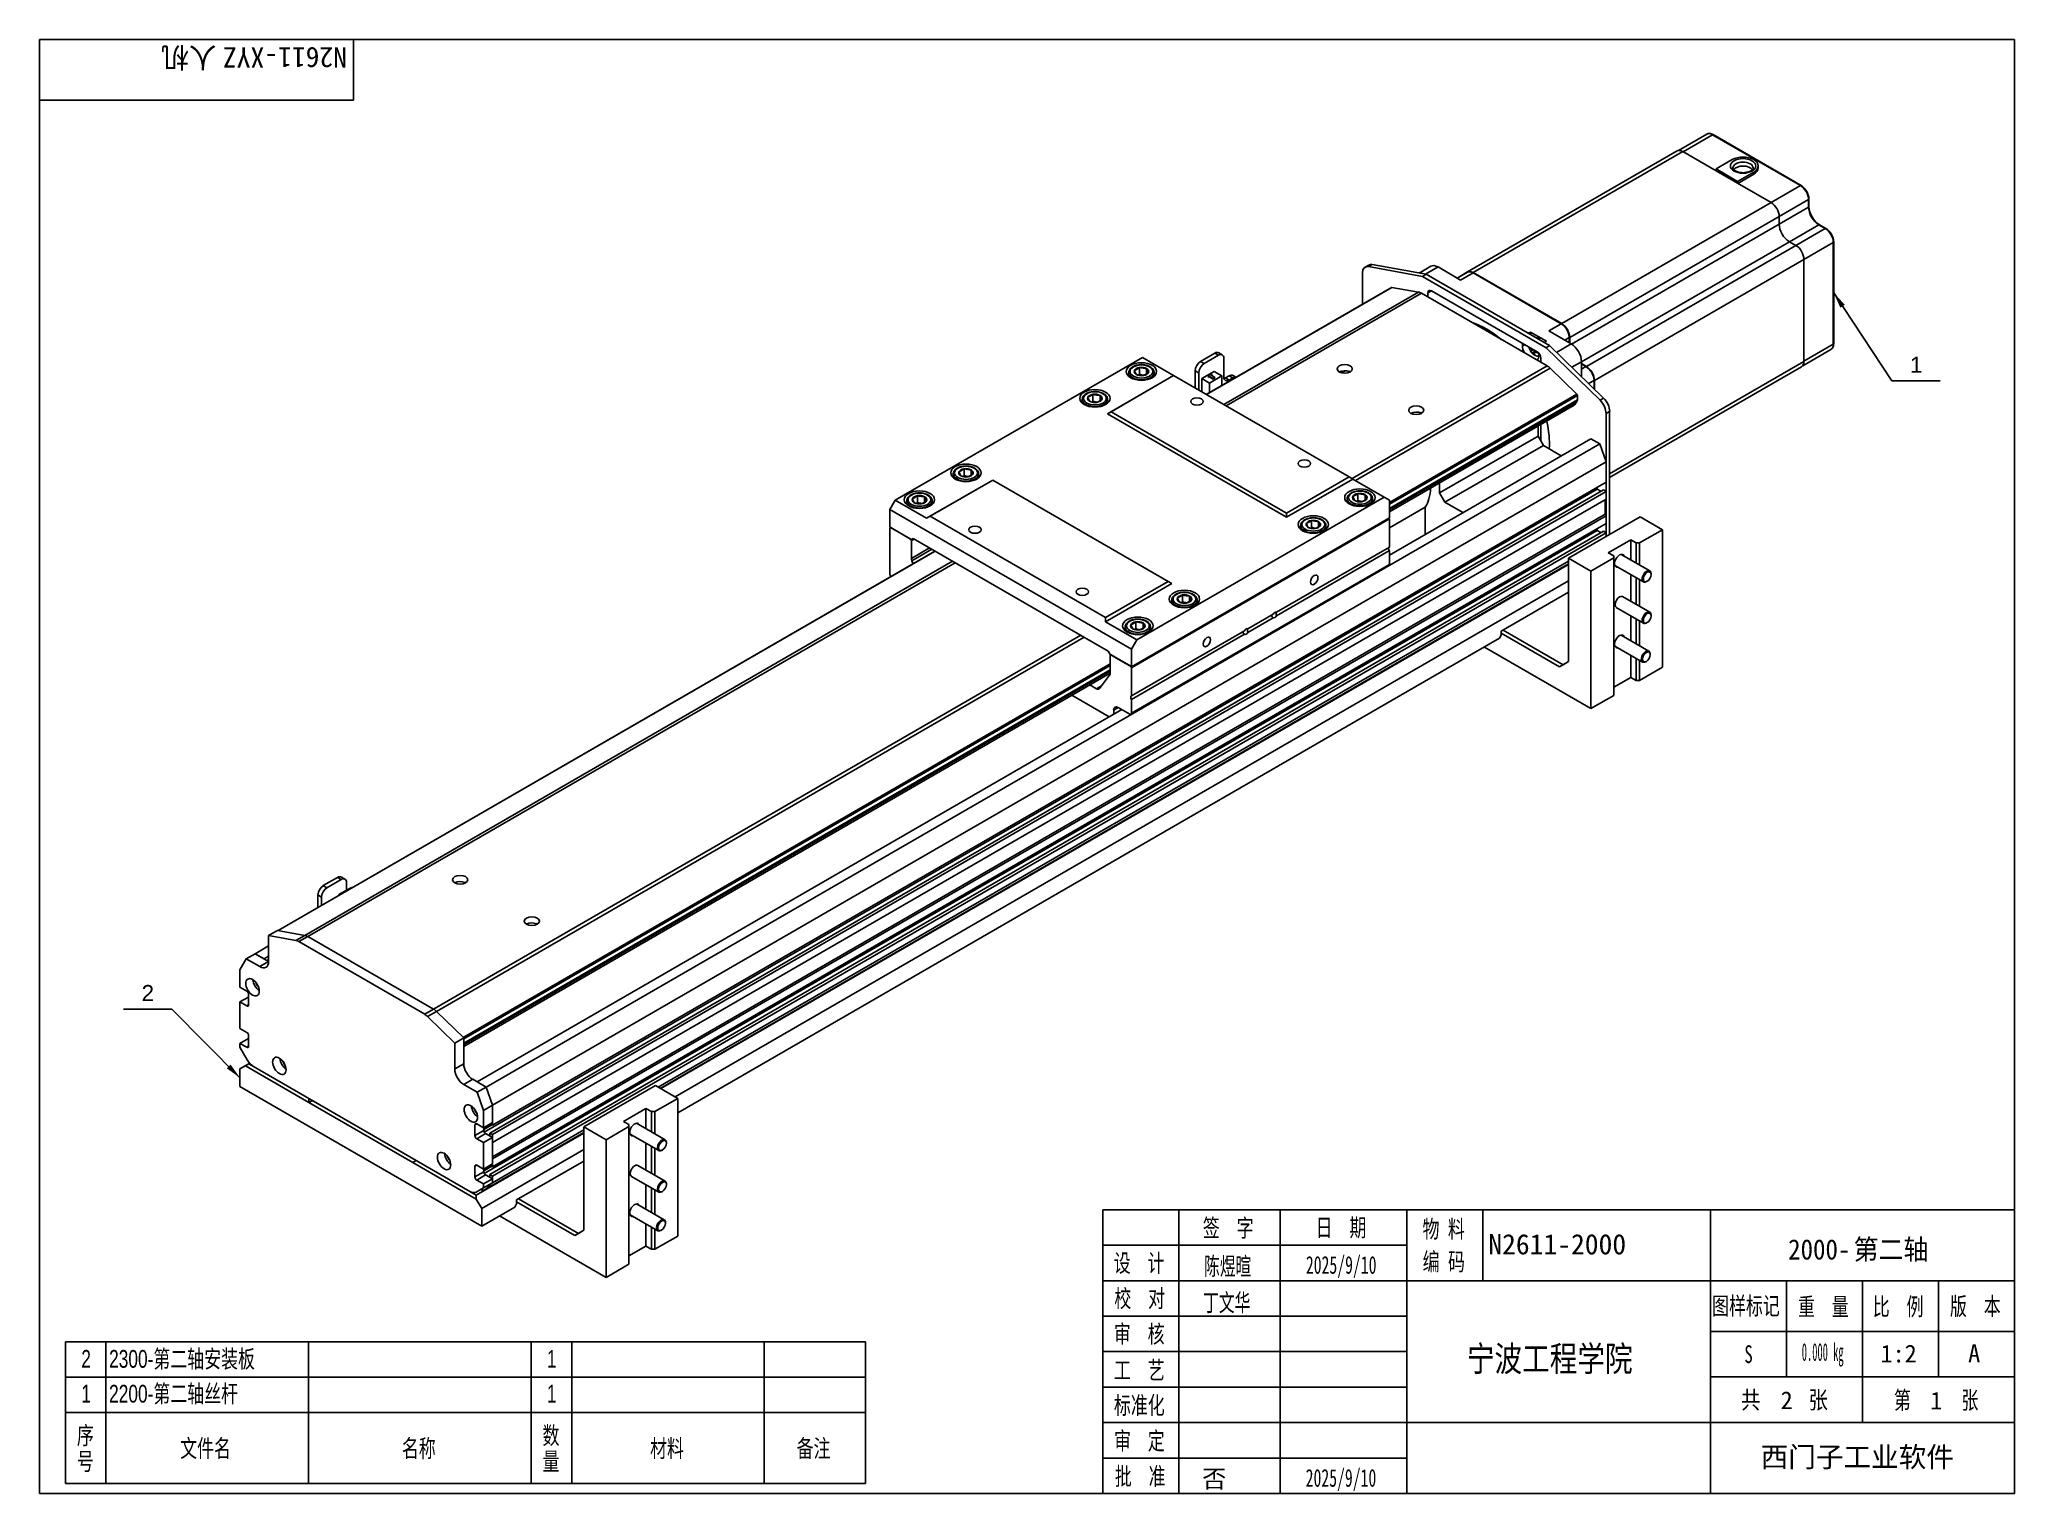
# Model space of a CAD drawing. Header units: millimetres. Extents: x 25 to 415, y 5 to 292.
import ezdxf
from ezdxf.enums import TextEntityAlignment as Align

# ---------------------------------------------------------------- set-up
doc = ezdxf.new("R2010")
doc.units = ezdxf.units.MM
for name, color, linetype in [('2212-内六角圆柱头螺钉-GB', 7, 'Continuous'), ('2213-步进电机LS86A12', 7, 'Continuous'), ('2221-丝杆安装板', 7, 'Continuous'), ('2313-内六角平圆头螺钉-GB', 7, 'Continuous'), ('2321-安装板零件', 7, 'Continuous'), ('2322-连接角', 7, 'Continuous'), ('674', 7, 'Continuous'), ('Default', 7, 'Continuous'), ('DG100_DG135光电开关安', 7, 'Continuous'), ('G135上盖250', 7, 'Continuous'), ('G135后盖', 7, 'Continuous'), ('G135固定座', 7, 'Continuous'), ('G135底座250', 7, 'Continuous'), ('G135移动座', 7, 'Continuous'), ('G135端盖', 7, 'Continuous'), ('图框', 7, 'Continuous')]:
    doc.layers.add(name, color=color, linetype=linetype)
doc.styles.add('MtXpl_', font='SimSun.ttf')
doc.styles.add('MtXpl__1', font='')
doc.styles.add('SEACAD_Arial', font='arial.ttf')
doc.styles.get('MtXpl__1').set_extended_font_data('SimSun', bold=True)

msp = doc.modelspace()

# ---------------------------------------------------------------- texts
at = {"color": 7, "linetype": 'Continuous', "style": 'SEACAD_Arial', "width": 0.7}
for s, p in [('2', (33.25, 33.32)), ('2300-第二轴安装板', (38.74, 33.32)), ('1', (125.2, 33.32)), ('1', (33.25, 26.45)), ('2200-第二轴丝杆', (38.74, 26.45)), ('1', (125.2, 26.45)), ('序', (32.39, 18.22)), ('文件名', (52.78, 15.66)), ('名称', (96.56, 15.66)), ('数', (124.34, 18.22)), ('材料', (145.56, 15.66)), ('备注', (174.51, 15.66)), ('号', (32.39, 13.1)), ('量', (124.34, 13.1))]:
    msp.add_text(s, height=3.5, dxfattribs=at).set_placement(p, align=Align.TOP_LEFT)
at = {"layer": 'Default', "color": 7, "linetype": 'Continuous', "style": 'SEACAD_Arial'}
for s, p in [('1', (394.36, 229.38)), ('2', (45.16, 105.37))]:
    msp.add_text(s, height=3.17, dxfattribs=at).set_placement(p, align=Align.TOP_LEFT)
at = {"layer": '图框', "color": 7, "style": 'MtXpl_'}
for s, p in [('人机', (59.98, 290.46)), ('N2611-XYZ', (85.72, 290.46))]:
    msp.add_text(s, height=4, rotation=180, dxfattribs=at).set_placement(p)
for s, height, width, p in [('签  字', 3.5, 0.7, (254.72, 55.67)), ('日  期', 3.5, 0.7, (276.99, 55.73)), ('物 料', 3.5, 0.7, (298.11, 55.46)), ('2000-', 4, 0.903488, (370.3, 51.18)), ('第二轴', 4, 0.903488, (383.22, 51.18)), ('设  计', 3.5, 0.7, (237.13, 48.73)), ('陈煜暄', 3.5, 0.650794, (254.96, 48.11)), ('2025/9/10', 3.5, 0.650794, (275.07, 48.37)), ('编 码', 3.5, 0.7, (298.13, 49.02)), ('校  对', 3.5, 0.7, (237.25, 41.76)), ('丁文华', 3.5, 0.650794, (254.78, 40.93)), ('图样标记', 3.5, 0.7, (355.28, 40.28)), ('重  量', 3.5, 0.7, (372.24, 40.12)), ('比  例', 3.5, 0.7, (387.01, 40.14)), ('版  本', 3.5, 0.7, (402.25, 40.21)), ('审  核', 3.5, 0.7, (237.16, 34.74)), ('工  艺', 3.5, 0.7, (237.17, 27.58)), ('宁波工程学院', 5, 0.799688, (306.86, 29.1)), ('S', 3.5, 0.7, (361.65, 30.75)), ('0.000 kg', 3.5, 0.433867, (372.99, 31.18)), ('标准化', 3.5, 0.7, (237.17, 20.66)), ('共     张', 3.5, 0.8, (361, 21.73)), ('第      张', 3.5, 0.7, (391.2, 21.68)), ('审  定', 3.5, 0.7, (237.19, 13.64)), ('批  准', 3.5, 0.7, (237.34, 6.65)), ('2025/9/10', 3.5, 0.650794, (275.03, 6.33))]:
    msp.add_text(s, height=height, dxfattribs=dict(at, width=width)).set_placement(p)
at = {"layer": '图框', "color": 7}
for s, height, style, p in [('N2611-2000', 4, 'MtXpl_', (311.1, 52.2)), ('1:2', 3.5, 'MtXpl_', (388.55, 30.86)), ('A', 3.5, 'MtXpl_', (405.85, 30.92)), ('2', 3.5, 'MtXpl_', (368.82, 21.65)), ('1', 3.5, 'MtXpl_', (398.36, 21.58)), ('西门子工业软件', 4, 'MtXpl__1', (364.86, 10.21)), ('否', 3.5, 'MtXpl_', (254.59, 6.14))]:
    msp.add_text(s, height=height, dxfattribs=dict(at, style=style)).set_placement(p)

# ---------------------------------------------------------------- hatches: boundary and pattern name
at = {"layer": 'Default', "linetype": 'Continuous'}
for points in [[(381.49, 239.64), (379.3, 242), (380.6, 239.06)], [(61.97, 88.93), (64.59, 87.06), (62.72, 89.68)]]:
    msp.add_hatch(color=7, dxfattribs=at).paths.add_polyline_path(points)

# ---------------------------------------------------------------- linework, layer by layer
at = {"color": 7, "linetype": 'Continuous'}
for p, q in [((30.11, 6.96), (30.11, 34.96)), ((30.11, 34.96), (188.11, 34.96)), ((38.11, 34.96), (38.11, 27.96)), ((78.11, 34.96), (78.11, 27.96)), ((122.11, 34.96), (122.11, 27.96)), ((130.11, 34.96), (130.11, 27.96)), ((168.11, 34.96), (168.11, 27.96)), ((188.11, 34.96), (188.11, 6.96)), ((30.11, 27.96), (188.11, 27.96)), ((38.11, 27.96), (38.11, 20.96)), ((78.11, 27.96), (78.11, 20.96)), ((122.11, 27.96), (122.11, 20.96)), ((130.11, 27.96), (130.11, 20.96)), ((168.11, 27.96), (168.11, 20.96)), ((30.11, 20.96), (188.11, 20.96)), ((38.11, 20.96), (38.11, 13.96)), ((78.11, 20.96), (78.11, 13.96)), ((122.11, 20.96), (122.11, 13.96)), ((130.11, 20.96), (130.11, 13.96)), ((168.11, 20.96), (168.11, 13.96)), ((38.11, 13.96), (38.11, 6.96)), ((78.11, 13.96), (78.11, 6.96)), ((122.11, 13.96), (122.11, 6.96)), ((130.11, 13.96), (130.11, 6.96)), ((168.11, 13.96), (168.11, 6.96)), ((188.11, 6.96), (30.11, 6.96))]:
    msp.add_line(p, q, dxfattribs=at)
at = {"layer": '2212-内六角圆柱头螺钉-GB', "color": 7, "linetype": 'Continuous'}
for p, q in [((240.1, 226.27), (240.1, 225.51)), ((242.23, 225.94), (242.23, 227.28)), ((243.62, 226.01), (243.62, 227.06)), ((245.1, 225.51), (245.1, 226.27)), ((230.91, 220.96), (230.91, 220.21)), ((233.03, 220.63), (233.03, 221.97)), ((234.43, 220.7), (234.43, 221.75)), ((235.91, 220.21), (235.91, 220.96)), ((207.58, 205.94), (207.58, 207.27)), ((208.97, 206.01), (208.97, 207.06)), ((205.45, 206.26), (205.45, 205.51)), ((210.45, 205.51), (210.45, 206.26)), ((196.26, 200.96), (196.26, 200.2)), ((198.39, 200.63), (198.39, 201.97)), ((199.78, 200.7), (199.78, 201.75)), ((201.26, 200.2), (201.26, 200.96)), ((283.23, 201.37), (283.23, 200.61)), ((285.36, 201.04), (285.36, 202.37)), ((286.75, 201.11), (286.75, 202.16)), ((288.23, 200.61), (288.23, 201.37)), ((274.04, 196.06), (274.04, 195.3)), ((276.17, 195.73), (276.17, 197.07)), ((277.56, 195.8), (277.56, 196.85)), ((279.04, 195.3), (279.04, 196.06)), ((248.59, 181.36), (248.59, 180.61)), ((250.71, 181.03), (250.71, 182.37)), ((252.11, 181.1), (252.11, 182.15)), ((253.59, 180.61), (253.59, 181.36)), ((239.39, 176.05), (239.39, 175.3)), ((241.52, 175.73), (241.52, 177.06)), ((242.91, 175.8), (242.91, 176.85)), ((244.39, 175.3), (244.39, 176.05))]:
    msp.add_line(p, q, dxfattribs=at)
for centre, radius, start, end in [((239.36, 231.07), 4.75, 292.875, 307.125), ((246.36, 228.59), 5.49, 200.2643, 209.5278), ((243.83, 233.03), 5.97, 254.4223, 267.9898), ((241.13, 230.04), 4.75, 292.875, 307.125), ((248.78, 228.96), 5.49, 200.2643, 209.5278), ((243.18, 231.63), 5.97, 254.4206, 267.9915), ((240.66, 227.48), 2.2, 308.5747, 315.5682), ((243.34, 228.52), 2.81, 246.6611, 263.5949), ((230.17, 225.76), 4.75, 292.875, 307.125), ((237.17, 223.28), 5.49, 200.2643, 209.5278), ((233.99, 226.33), 5.97, 254.4206, 267.9915), ((231.47, 222.17), 2.2, 308.5747, 315.5682), ((234.64, 227.72), 5.97, 254.4223, 267.9898), ((234.15, 223.21), 2.81, 246.6611, 263.5949), ((231.93, 224.74), 4.75, 292.875, 307.125), ((239.58, 223.66), 5.49, 200.2643, 209.5278), ((204.71, 211.06), 4.75, 292.875, 307.125), ((209.18, 213.03), 5.97, 254.4223, 267.9898), ((214.13, 208.96), 5.49, 200.2643, 209.5278), ((211.71, 208.59), 5.49, 200.2643, 209.5278), ((208.54, 211.63), 5.97, 254.4206, 267.9915), ((206.01, 207.47), 2.2, 308.5747, 315.5682), ((208.69, 208.52), 2.81, 246.6611, 265.0279), ((206.48, 210.04), 4.75, 292.875, 307.125), ((195.52, 205.75), 4.75, 292.875, 307.125), ((202.52, 203.28), 5.49, 200.2643, 209.5278), ((199.34, 206.32), 5.97, 254.4206, 267.9915), ((196.82, 202.17), 2.2, 308.5747, 315.5682), ((199.99, 207.72), 5.97, 254.4223, 267.9898), ((199.5, 203.21), 2.81, 246.6611, 263.5949), ((197.29, 204.73), 4.75, 292.875, 307.125), ((204.94, 203.65), 5.49, 200.2643, 209.5278), ((282.49, 206.16), 4.75, 292.875, 307.125), ((289.49, 203.69), 5.49, 200.2643, 209.5278), ((286.32, 206.73), 5.97, 254.4206, 267.9915), ((283.79, 202.57), 2.2, 308.5747, 315.5682), ((286.96, 208.13), 5.97, 254.4223, 267.9898), ((286.47, 203.62), 2.81, 246.6611, 263.5949), ((284.26, 205.14), 4.75, 292.875, 307.125), ((291.91, 204.06), 5.49, 200.2643, 209.5278), ((273.3, 200.85), 4.75, 292.875, 307.125), ((280.3, 198.38), 5.49, 200.2643, 209.5278), ((277.12, 201.42), 5.97, 254.4206, 267.9915), ((274.6, 197.27), 2.2, 308.5747, 315.5682), ((277.77, 202.82), 5.97, 254.4223, 267.9898), ((277.28, 198.31), 2.81, 246.6611, 263.5949), ((275.07, 199.83), 4.75, 292.875, 307.125), ((282.72, 198.75), 5.49, 200.2643, 209.5278), ((247.84, 186.16), 4.75, 292.875, 307.125), ((254.85, 183.68), 5.49, 200.2643, 209.5278), ((251.67, 186.73), 5.97, 254.4206, 267.9915), ((249.14, 182.57), 2.2, 308.5747, 315.5682), ((252.32, 188.12), 5.97, 254.4223, 267.9898), ((251.82, 183.61), 2.81, 246.6611, 263.5949), ((249.61, 185.14), 4.75, 292.875, 307.125), ((257.26, 184.06), 5.49, 200.2643, 209.5278), ((238.65, 180.85), 4.75, 292.875, 307.125), ((245.65, 178.38), 5.49, 200.2643, 209.5278), ((242.48, 181.42), 5.97, 254.4206, 267.9915), ((239.95, 177.26), 2.2, 308.5747, 315.5682), ((243.12, 182.82), 5.97, 254.4223, 267.9898), ((242.63, 178.3), 2.81, 246.6611, 265.0279), ((240.42, 179.83), 4.75, 292.875, 307.125), ((248.07, 178.75), 5.49, 200.2643, 209.5278)]:
    msp.add_arc(centre, radius, start, end, dxfattribs=at)
for centre, major_axis, start_param, end_param in [((242.6, 226.27), (2.5, 0), 3.141593, 3.199294), ((242.6, 226.27), (2.5, 0), 3.199294, 6.24733), ((242.6, 226.47), (1.44, 0), 2.879793, 3.926991), ((242.6, 226.47), (-1.44, 0), 4.974188, 6.021386), ((242.6, 226.47), (1.44, 0), 0.785398, 1.832596), ((242.6, 226.47), (1.44, 0), 4.974188, 6.021386), ((242.6, 226.47), (-1.44, 0), 2.879793, 3.926991), ((242.6, 226.27), (2.5, 0), 6.24733, 6.283185), ((242.6, 226.47), (-1.44, 0), 0.785398, 1.832596), ((233.41, 220.96), (2.5, 0), 3.141593, 3.199294), ((233.41, 220.96), (2.5, 0), 3.199294, 6.24733), ((233.41, 221.17), (1.44, 0), 2.879793, 3.926991), ((233.41, 221.17), (-1.44, 0), 4.974188, 6.021386), ((233.41, 221.17), (-1.44, 0), 0.785398, 1.832596), ((233.41, 221.17), (1.44, 0), 0.785398, 1.832596), ((233.41, 221.17), (1.44, 0), 4.974188, 6.021386), ((233.41, 221.17), (-1.44, 0), 2.879793, 3.926991), ((233.41, 220.96), (2.5, 0), 6.24733, 6.283185), ((207.95, 206.47), (-1.44, 0), 4.974188, 6.021386), ((207.95, 206.47), (1.44, 0), 0.785398, 1.832596), ((207.95, 206.47), (-1.44, 0), 2.879793, 3.926991), ((207.95, 206.26), (2.5, 0), 3.141593, 3.199294), ((207.95, 206.26), (2.5, 0), 3.199294, 6.24733), ((207.95, 206.47), (1.44, 0), 2.879793, 3.926991), ((207.95, 206.47), (-1.44, 0), 0.785398, 1.832596), ((207.95, 206.47), (1.44, 0), 4.974188, 6.021386), ((207.95, 206.26), (2.5, 0), 6.24733, 6.283185), ((198.76, 200.96), (2.5, 0), 3.141593, 3.199294), ((198.76, 200.96), (2.5, 0), 3.199294, 6.24733), ((198.76, 201.16), (1.44, 0), 2.879793, 3.926991), ((198.76, 201.16), (-1.44, 0), 4.974188, 6.021386), ((198.76, 201.16), (-1.44, 0), 0.785398, 1.832596), ((198.76, 201.16), (1.44, 0), 0.785398, 1.832596), ((198.76, 201.16), (1.44, 0), 4.974188, 6.021386), ((198.76, 201.16), (-1.44, 0), 2.879793, 3.926991), ((198.76, 200.96), (2.5, 0), 6.24733, 6.283185), ((285.73, 201.37), (2.5, 0), 3.141593, 3.199294), ((285.73, 201.37), (2.5, 0), 3.199294, 6.24733), ((285.73, 201.57), (1.44, 0), 2.879793, 3.926991), ((285.73, 201.57), (-1.44, 0), 4.974188, 6.021386), ((285.73, 201.57), (-1.44, 0), 0.785398, 1.832596), ((285.73, 201.57), (1.44, 0), 0.785398, 1.832596), ((285.73, 201.57), (1.44, 0), 4.974188, 6.021386), ((285.73, 201.57), (-1.44, 0), 2.879793, 3.926991), ((285.73, 201.37), (2.5, 0), 6.24733, 6.283185), ((276.54, 196.06), (2.5, 0), 3.141593, 3.199294), ((276.54, 196.06), (2.5, 0), 3.199294, 6.24733), ((276.54, 196.26), (1.44, 0), 2.879793, 3.926991), ((276.54, 196.26), (-1.44, 0), 4.974188, 6.021386), ((276.54, 196.26), (-1.44, 0), 0.785398, 1.832596), ((276.54, 196.26), (1.44, 0), 0.785398, 1.832596), ((276.54, 196.26), (1.44, 0), 4.974188, 6.021386), ((276.54, 196.26), (-1.44, 0), 2.879793, 3.926991), ((276.54, 196.06), (2.5, 0), 6.24733, 6.283185), ((251.09, 181.36), (2.5, 0), 3.141593, 3.199294), ((251.09, 181.36), (2.5, 0), 3.199294, 6.24733), ((251.09, 181.56), (1.44, 0), 2.879793, 3.926991), ((251.09, 181.56), (-1.44, 0), 4.974188, 6.021386), ((251.09, 181.56), (-1.44, 0), 0.785398, 1.832596), ((251.09, 181.56), (1.44, 0), 0.785398, 1.832596), ((251.09, 181.56), (1.44, 0), 4.974188, 6.021386), ((251.09, 181.56), (-1.44, 0), 2.879793, 3.926991), ((251.09, 181.36), (2.5, 0), 6.24733, 6.283185), ((241.89, 176.05), (2.5, 0), 3.141593, 3.199294), ((241.89, 176.05), (2.5, 0), 3.199294, 6.24733), ((241.89, 176.26), (1.44, 0), 2.879793, 3.926991), ((241.89, 176.26), (-1.44, 0), 4.974188, 6.021386), ((241.89, 176.26), (-1.44, 0), 0.785398, 1.832596), ((241.89, 176.26), (1.44, 0), 0.785398, 1.832596), ((241.89, 176.26), (1.44, 0), 4.974188, 6.021386), ((241.89, 176.26), (-1.44, 0), 2.879793, 3.926991), ((241.89, 176.05), (2.5, 0), 6.24733, 6.283185)]:
    msp.add_ellipse(centre, major_axis=major_axis, ratio=0.57735, start_param=start_param, end_param=end_param, dxfattribs=at)
for centre in [(242.6, 226.47), (233.41, 221.17), (207.95, 206.47), (285.73, 201.57), (198.76, 201.16), (276.54, 196.26), (251.09, 181.56), (241.89, 176.26)]:
    msp.add_ellipse(centre, major_axis=(-2.25, 0), ratio=0.57735, dxfattribs=at)
for points, knots in [([(243.22, 227.77), (243.13, 227.78), (242.92, 227.81), (242.52, 227.83), (242.06, 227.79), (241.62, 227.71), (241.21, 227.57), (240.84, 227.39), (240.53, 227.17), (240.3, 226.9), (240.15, 226.62), (240.09, 226.36), (240.11, 226.22), (240.12, 226.17)], [0, 0, 0, 0, 0.053012, 0.15305, 0.253197, 0.353533, 0.454268, 0.55562, 0.657678, 0.759848, 0.860208, 0.956704, 1, 1, 1, 1]), ([(245.09, 226.21), (245.09, 226.23), (245.11, 226.35), (245.06, 226.57), (244.94, 226.85), (244.74, 227.1), (244.46, 227.32), (244.12, 227.51), (243.74, 227.66), (243.42, 227.74), (243.26, 227.76), (243.22, 227.77)], [0, 0, 0, 0, 0.031724, 0.161129, 0.289702, 0.421147, 0.557235, 0.696663, 0.837205, 0.970198, 1, 1, 1, 1]), ([(234.03, 222.46), (233.94, 222.47), (233.73, 222.5), (233.33, 222.52), (232.87, 222.48), (232.43, 222.4), (232.01, 222.26), (231.65, 222.08), (231.34, 221.86), (231.1, 221.6), (230.96, 221.31), (230.9, 221.05), (230.92, 220.91), (230.92, 220.86)], [0, 0, 0, 0, 0.053012, 0.15305, 0.253197, 0.353533, 0.454268, 0.55562, 0.657678, 0.759848, 0.860208, 0.956704, 1, 1, 1, 1]), ([(235.9, 220.9), (235.9, 220.93), (235.92, 221.04), (235.87, 221.26), (235.75, 221.54), (235.55, 221.79), (235.27, 222.02), (234.93, 222.21), (234.55, 222.35), (234.23, 222.43), (234.06, 222.46), (234.03, 222.46)], [0, 0, 0, 0, 0.031724, 0.161129, 0.289702, 0.421147, 0.557235, 0.696663, 0.837205, 0.970198, 1, 1, 1, 1]), ([(208.57, 207.77), (208.49, 207.78), (208.27, 207.81), (207.87, 207.82), (207.41, 207.79), (206.97, 207.7), (206.56, 207.57), (206.19, 207.39), (205.88, 207.16), (205.65, 206.9), (205.5, 206.61), (205.44, 206.35), (205.46, 206.21), (205.47, 206.17)], [0, 0, 0, 0, 0.053012, 0.15305, 0.253197, 0.353533, 0.454268, 0.55562, 0.657678, 0.759848, 0.860208, 0.956704, 1, 1, 1, 1]), ([(210.44, 206.2), (210.45, 206.23), (210.47, 206.34), (210.42, 206.57), (210.29, 206.84), (210.09, 207.09), (209.82, 207.32), (209.48, 207.51), (209.09, 207.66), (208.77, 207.73), (208.61, 207.76), (208.57, 207.77)], [0, 0, 0, 0, 0.031724, 0.161129, 0.289702, 0.421147, 0.557235, 0.696663, 0.837205, 0.970198, 1, 1, 1, 1]), ([(286.35, 202.87), (286.27, 202.88), (286.05, 202.91), (285.65, 202.92), (285.2, 202.89), (284.75, 202.8), (284.34, 202.67), (283.97, 202.49), (283.67, 202.26), (283.43, 202), (283.28, 201.71), (283.22, 201.45), (283.24, 201.32), (283.25, 201.27)], [0, 0, 0, 0, 0.053012, 0.15305, 0.253197, 0.353533, 0.454268, 0.55562, 0.657678, 0.759848, 0.860208, 0.956704, 1, 1, 1, 1]), ([(288.22, 201.3), (288.23, 201.33), (288.25, 201.44), (288.2, 201.67), (288.08, 201.94), (287.87, 202.2), (287.6, 202.42), (287.26, 202.61), (286.87, 202.76), (286.55, 202.83), (286.39, 202.86), (286.35, 202.87)], [0, 0, 0, 0, 0.031724, 0.161129, 0.289702, 0.421147, 0.557235, 0.696663, 0.837205, 0.970198, 1, 1, 1, 1]), ([(199.38, 202.46), (199.29, 202.47), (199.08, 202.5), (198.68, 202.51), (198.22, 202.48), (197.78, 202.39), (197.37, 202.26), (197, 202.08), (196.69, 201.86), (196.45, 201.59), (196.31, 201.3), (196.25, 201.04), (196.27, 200.91), (196.28, 200.86)], [0, 0, 0, 0, 0.053012, 0.15305, 0.253197, 0.353533, 0.454268, 0.55562, 0.657678, 0.759848, 0.860208, 0.956704, 1, 1, 1, 1]), ([(201.25, 200.9), (201.25, 200.92), (201.27, 201.03), (201.22, 201.26), (201.1, 201.53), (200.9, 201.79), (200.62, 202.01), (200.28, 202.2), (199.9, 202.35), (199.58, 202.43), (199.42, 202.45), (199.38, 202.46)], [0, 0, 0, 0, 0.031724, 0.161129, 0.289702, 0.421147, 0.557235, 0.696663, 0.837205, 0.970198, 1, 1, 1, 1]), ([(277.16, 197.56), (277.07, 197.57), (276.86, 197.6), (276.46, 197.61), (276, 197.58), (275.56, 197.49), (275.15, 197.36), (274.78, 197.18), (274.47, 196.96), (274.24, 196.69), (274.09, 196.41), (274.03, 196.15), (274.05, 196.01), (274.06, 195.96)], [0, 0, 0, 0, 0.053012, 0.15305, 0.253197, 0.353533, 0.454268, 0.55562, 0.657678, 0.759848, 0.860208, 0.956704, 1, 1, 1, 1]), ([(279.03, 196), (279.04, 196.02), (279.05, 196.14), (279.01, 196.36), (278.88, 196.63), (278.68, 196.89), (278.41, 197.11), (278.06, 197.3), (277.68, 197.45), (277.36, 197.53), (277.2, 197.55), (277.16, 197.56)], [0, 0, 0, 0, 0.031724, 0.161129, 0.289702, 0.421147, 0.557235, 0.696663, 0.837205, 0.970198, 1, 1, 1, 1]), ([(251.71, 182.86), (251.62, 182.87), (251.4, 182.9), (251, 182.92), (250.55, 182.88), (250.1, 182.8), (249.69, 182.66), (249.33, 182.48), (249.02, 182.26), (248.78, 182), (248.63, 181.71), (248.57, 181.45), (248.59, 181.31), (248.6, 181.26)], [0, 0, 0, 0, 0.053012, 0.15305, 0.253197, 0.353533, 0.454268, 0.55562, 0.657678, 0.759848, 0.860208, 0.956704, 1, 1, 1, 1]), ([(253.58, 181.3), (253.58, 181.33), (253.6, 181.44), (253.55, 181.66), (253.43, 181.94), (253.22, 182.19), (252.95, 182.42), (252.61, 182.61), (252.23, 182.75), (251.9, 182.83), (251.74, 182.86), (251.71, 182.86)], [0, 0, 0, 0, 0.031724, 0.161129, 0.289702, 0.421147, 0.557235, 0.696663, 0.837205, 0.970198, 1, 1, 1, 1]), ([(242.51, 177.56), (242.43, 177.57), (242.21, 177.6), (241.81, 177.61), (241.35, 177.58), (240.91, 177.49), (240.5, 177.36), (240.13, 177.18), (239.83, 176.95), (239.59, 176.69), (239.44, 176.4), (239.38, 176.14), (239.4, 176), (239.41, 175.95)], [0, 0, 0, 0, 0.053012, 0.15305, 0.253197, 0.353533, 0.454268, 0.55562, 0.657678, 0.759848, 0.860208, 0.956704, 1, 1, 1, 1]), ([(244.38, 175.99), (244.39, 176.02), (244.41, 176.13), (244.36, 176.36), (244.24, 176.63), (244.03, 176.88), (243.76, 177.11), (243.42, 177.3), (243.03, 177.45), (242.71, 177.52), (242.55, 177.55), (242.51, 177.56)], [0, 0, 0, 0, 0.031724, 0.161129, 0.289702, 0.421147, 0.557235, 0.696663, 0.837205, 0.970198, 1, 1, 1, 1])]:
    msp.add_open_spline(points, degree=3, knots=knots, dxfattribs=at)
at = {"layer": '2213-步进电机LS86A12', "color": 7, "linetype": 'Continuous'}
for p, q in [((354.22, 273.32), (348.65, 270.1)), ((355.35, 273.21), (349.54, 269.85)), ((372.74, 263.16), (355.35, 273.21)), ((372.87, 263.18), (355.47, 273.22)), ((348.36, 270), (306.99, 246.12)), ((308.11, 246.01), (349.48, 269.89)), ((356.09, 266.07), (349.48, 269.89)), ((359.27, 268.29), (356.09, 266.45)), ((356.09, 266.45), (360.33, 264)), ((356.09, 266.45), (356.09, 266.07)), ((360.33, 263.62), (356.09, 266.07)), ((360.33, 264), (363.52, 265.84)), ((360.36, 263.61), (363.52, 265.43)), ((363.52, 265.84), (363.52, 265.43)), ((364.39, 266.65), (364.39, 267.06)), ((360.33, 264), (360.33, 263.62)), ((366.95, 259.81), (360.33, 263.62)), ((366.94, 259.81), (372.74, 263.16)), ((325.58, 235.92), (366.95, 259.81)), ((374.33, 260.41), (368.53, 257.06)), ((368.53, 255.58), (374.33, 258.93)), ((374.33, 258.93), (374.33, 260.41)), ((374.41, 259.03), (374.41, 260.51)), ((327.17, 233.17), (368.53, 257.06)), ((327.5, 231.89), (368.53, 255.57)), ((368.53, 255.57), (368.53, 257.06)), ((376.35, 255.44), (370.55, 252.09)), ((371.83, 251.35), (377.63, 254.7)), ((377.63, 254.7), (376.35, 255.44)), ((377.76, 254.71), (376.47, 255.45)), ((329.5, 228.39), (370.54, 252.09)), ((330.46, 227.47), (371.83, 251.35)), ((371.83, 251.35), (370.54, 252.09)), ((379.22, 251.94), (373.42, 248.59)), ((379.22, 231.86), (379.22, 251.94)), ((379.3, 231.96), (379.3, 252.04)), ((299.74, 247.24), (297.43, 245.91)), ((301.16, 247.1), (298.71, 245.68)), ((301.16, 247.1), (305.62, 244.52)), ((306.99, 246.12), (304.92, 244.92)), ((306.97, 246.06), (304.97, 244.9)), ((308.1, 245.95), (305.62, 244.52)), ((325.49, 235.91), (308.1, 245.95)), ((325.58, 235.92), (308.11, 246.01)), ((332.05, 224.72), (373.42, 248.6)), ((373.42, 228.43), (373.42, 248.6)), ((318.99, 234.01), (319.42, 234.25)), ((319.42, 234.25), (319.42, 233.76)), ((319.42, 234.25), (322.57, 232.43)), ((323.02, 234.48), (325.49, 235.91)), ((323.02, 234.48), (327.48, 231.9)), ((317.83, 232.03), (317.83, 231.51)), ((318.3, 231.76), (317.83, 231.51)), ((319.21, 231.23), (319.14, 231.22)), ((319.48, 230.7), (319.8, 230.89)), ((320.01, 230.77), (319.58, 230.52)), ((320.05, 230.2), (319.87, 229.97)), ((320.43, 230.53), (320.06, 230.32)), ((320.47, 230.5), (320.15, 230.31)), ((320.35, 230.57), (320.22, 230.41)), ((322.57, 232.43), (322.17, 232.18)), ((324.59, 230.23), (327.48, 231.9)), ((327.08, 233.15), (326.2, 232.64)), ((327.08, 232.13), (327.08, 233.15)), ((327.17, 232.08), (327.17, 233.17)), ((373.18, 227.61), (378.76, 230.83)), ((373.42, 228.5), (379.22, 231.86)), ((321.09, 229.63), (321.09, 230.04)), ((329.5, 228.41), (327.59, 227.31)), ((329.5, 228.41), (329.5, 225.45)), ((330.46, 227.47), (329.5, 228.02)), ((330.38, 227.44), (329.5, 227.95)), ((329.5, 226.93), (330.38, 227.44)), ((335.05, 206.28), (373.42, 228.43)), ((335.05, 205.53), (372.95, 227.4)), ((331.97, 224.68), (330.91, 224.07)), ((331.97, 223.03), (331.97, 224.68)), ((332.05, 222.96), (332.05, 224.72))]:
    msp.add_line(p, q, dxfattribs=at)
for centre, radius, start, end in [((371.05, 260.35), 3.36, 2.774, 57.226), ((379, 259.29), 4.6, 183.2788, 236.7212), ((375.94, 251.88), 3.36, 2.774, 57.226), ((321.35, 231.66), 2.25, 189.8709, 254.4404), ((319.2, 230.42), 0.4, 14.6206, 45.3794)]:
    msp.add_arc(centre, radius, start, end, dxfattribs=at)
for centre, major_axis, ratio, start_param, end_param in [((355.35, 271.37), (1.13, -1.95), 0.57735, 2.356194, 3.141593), ((355.35, 273), (-0.125, -0.217), 0.57735, 3.141593, 3.926991), ((349.48, 268.06), (1.12, -1.94), 0.57735, 2.356194, 3.141593), ((361.39, 267.06), (-3, 0), 0.57735, 2.356195, 5.497787), ((361.39, 266.65), (-2, 0), 0.57735, 3.151904, 6.283185), ((361.39, 266.65), (-2, 0), 0.57735, 0, 0.004854), ((361.39, 265.87), (-2, 0), 0.57735, 3.529753, 5.884363), ((361.39, 266.65), (-3, 0), 0.57735, 2.356195, 3.141593), ((372.74, 262.96), (-0.125, -0.217), 0.57735, 3.141781, 3.926991), ((372.74, 261.33), (1.13, -1.95), 0.57735, 0.785398, 2.356194), ((366.95, 257.97), (1.12, -1.94), 0.57735, 0.785398, 2.356194), ((374.16, 260.51), (-0.25, 0), 0.57735, 2.356195, 3.14141), ((374.16, 259.03), (-0.25, 0), 0.57735, 2.356195, 3.13882), ((376.35, 257.76), (1.43, -2.47), 0.57735, 3.926991, 5.497787), ((370.54, 254.41), (1.42, -2.46), 0.57735, 3.926991, 5.497787), ((376.35, 255.23), (-0.125, -0.217), 0.57735, 3.141493, 3.926991), ((377.63, 254.49), (-0.125, -0.217), 0.57735, 3.141781, 3.926991), ((377.63, 252.86), (1.13, -1.95), 0.57735, 0.785398, 2.356194), ((371.83, 249.52), (1.12, -1.94), 0.57735, 0.785398, 2.356194), ((379.05, 252.04), (-0.25, 0), 0.57735, 2.356195, 3.141795), ((301.16, 244.77), (1.43, -2.47), 0.57735, 2.356194, 3.141593), ((308.11, 244.17), (1.12, -1.94), 0.57735, 2.356194, 3.33561), ((308.1, 244.11), (1.13, -1.95), 0.57735, 2.356194, 3.141593), ((310.79, 219.93), (-9.13, 15.8), 0.57735, 5.274059, 5.721515), ((325.49, 234.07), (-1.13, 1.95), 0.57735, 3.926991, 5.497787), ((325.58, 234.09), (1.12, -1.94), 0.57735, 0.785398, 2.356194), ((319.46, 230.57), (-1.15, 1.99), 0.57735, 0.785398, 1.419886), ((321.28, 231.82), (-2.02, -0.94), 0.788675, -0.233644, -0.204765), ((321.35, 231.4), (-2.23, 0), 0.57735, 0.134665, 0.570397), ((321.12, 231.79), (-1.11, -1.93), 0.57735, 5.712788, 6.148521), ((321.58, 231.53), (-1.11, -1.93), 0.57735, 5.712788, 6.148521), ((321.35, 231.4), (-2.23, 0), 0.57735, 1.000399, 1.436132), ((321, 231.46), (0.94, -1.62), 0.57735, 1.933738, 2.778651), ((327.48, 229.57), (-1.43, 2.47), 0.57735, 3.926991, 5.497787), ((377.63, 232.77), (-1.13, 1.95), 0.57735, 3.141593, 3.926991), ((379.05, 231.96), (-0.25, 0), 0.57735, 2.356195, 3.141593), ((321.45, 231.52), (-1.83, -1.28), 0.788675, 0.204765, 0.496994), ((320.42, 231.13), (-0.91, 1.58), 0.57735, 2.609494, 2.907443), ((319.46, 230.57), (-1.15, 1.99), 0.57735, 3.292503, 3.926991), ((330.38, 225.6), (-1.13, 1.95), 0.57735, 3.926991, 5.497787), ((330.46, 225.63), (1.12, -1.94), 0.57735, 0.785398, 2.356194), ((371.83, 229.35), (-1.12, 1.94), 0.57735, 3.141593, 3.926991), ((310.26, 219.63), (-9.13, 15.8), 0.57735, 3.860924, 4.21333)]:
    msp.add_ellipse(centre, major_axis=major_axis, ratio=ratio, start_param=start_param, end_param=end_param, dxfattribs=at)
msp.add_ellipse((361.39, 267.06), major_axis=(2.5, 0), ratio=0.57735, dxfattribs=at)
for points, knots in [([(355.47, 273.22), (355.41, 273.25), (355.25, 273.34), (354.96, 273.43), (354.66, 273.46), (354.4, 273.41), (354.29, 273.34), (354.24, 273.31)], [0, 0, 0, 0, 0.135747, 0.392632, 0.648294, 0.869975, 1, 1, 1, 1]), ([(363.39, 266.66), (363.39, 266.64), (363.39, 266.58), (363.36, 266.48), (363.25, 266.32), (363.07, 266.16), (362.81, 266), (362.5, 265.87), (362.13, 265.78), (361.73, 265.72), (361.32, 265.7), (360.9, 265.74), (360.51, 265.81), (360.16, 265.92), (359.87, 266.06), (359.64, 266.22), (359.49, 266.38), (359.41, 266.53), (359.39, 266.61), (359.4, 266.65), (359.4, 266.65)], [0, 0, 0, 0, 0.032277, 0.094843, 0.151976, 0.213105, 0.272549, 0.332027, 0.392095, 0.452769, 0.513837, 0.575021, 0.635967, 0.696358, 0.755951, 0.814665, 0.872911, 0.931763, 0.994436, 1, 1, 1, 1]), ([(320.15, 230.31), (320.11, 230.33), (320.08, 230.33), (320.04, 230.3), (320.04, 230.28), (320.04, 230.25)], [0, 0, 0, 0, 0.5, 0.5, 1, 1, 1, 1]), ([(378.74, 230.83), (378.79, 230.85), (378.9, 230.91), (379.06, 231.09), (379.2, 231.35), (379.28, 231.65), (379.29, 231.85), (379.3, 231.96)], [0, 0, 0, 0, 0.10413, 0.330899, 0.558501, 0.794096, 1, 1, 1, 1])]:
    msp.add_open_spline(points, degree=3, knots=knots, dxfattribs=at)
at = {"layer": '2221-丝杆安装板', "color": 7, "linetype": 'Continuous'}
for p, q in [((242.78, 229.23), (193.99, 201.06)), ((248.96, 225.66), (242.78, 229.23)), ((235.88, 218.1), (248.96, 225.66)), ((248.96, 225.66), (236.59, 218.51)), ((283.61, 205.65), (248.96, 225.66)), ((236.59, 218.51), (235.88, 218.1)), ((236.59, 218.51), (271.24, 198.51)), ((271.24, 197.69), (235.88, 218.1)), ((200.17, 197.49), (213.26, 205.04)), ((213.26, 205.04), (200.88, 197.89)), ((247.9, 185.04), (213.26, 205.04)), ((271.24, 198.51), (283.61, 205.65)), ((284.32, 205.24), (271.24, 197.69)), ((284.32, 205.24), (283.61, 205.65)), ((290.51, 201.67), (284.32, 205.24)), ((192.93, 199.22), (193.99, 201.06)), ((192.93, 199.22), (192.93, 195.75)), ((240.66, 171.66), (192.93, 199.22)), ((193.99, 201.06), (200.17, 197.49)), ((241.72, 173.5), (290.51, 201.67)), ((291.57, 201.06), (290.51, 201.67)), ((291.57, 201.06), (291.57, 197.59)), ((192.93, 195.75), (197.17, 193.3)), ((200.17, 197.49), (200.88, 197.89)), ((200.88, 197.89), (235.53, 177.89)), ((240.66, 168.19), (291.57, 197.59)), ((271.24, 197.69), (271.24, 198.51)), ((197.17, 193.3), (197.52, 193.51)), ((197.52, 193.51), (236.06, 171.26)), ((235.53, 177.89), (247.9, 185.04)), ((248.61, 184.63), (235.53, 177.07)), ((247.9, 185.04), (248.61, 184.63)), ((235.53, 177.89), (235.53, 177.07)), ((235.53, 177.07), (241.72, 173.5)), ((241.72, 173.5), (240.66, 171.66)), ((240.66, 171.66), (240.66, 168.19)), ((236.06, 171.26), (236.41, 170.64)), ((236.41, 170.64), (240.66, 168.19))]:
    msp.add_line(p, q, dxfattribs=at)
for centre, major_axis in [((242.6, 226.47), (3, 0)), ((233.41, 221.17), (3, 0)), ((253.56, 220.55), (1.23, 0)), ((207.95, 206.47), (3, 0)), ((274.77, 208.31), (1.23, 0)), ((198.76, 201.16), (3, 0)), ((285.73, 201.57), (3, 0)), ((209.72, 195.24), (1.23, 0)), ((276.54, 196.26), (3, 0)), ((230.93, 182.99), (1.23, 0)), ((251.09, 181.56), (3, 0)), ((241.89, 176.26), (3, 0))]:
    msp.add_ellipse(centre, major_axis=major_axis, ratio=0.57735, dxfattribs=at)
at = {"layer": '2313-内六角平圆头螺钉-GB', "color": 7, "linetype": 'Continuous'}
for p, q in [((336.09, 188.2), (341.74, 184.94)), ((342.99, 187.1), (337.34, 190.37)), ((342.36, 185), (342.48, 185.07)), ((343.25, 186.4), (343.25, 186.53)), ((336.37, 179.87), (341.74, 176.77)), ((342.99, 178.94), (337.62, 182.04)), ((342.36, 176.84), (342.48, 176.9)), ((343.25, 178.23), (343.25, 178.37)), ((336.09, 172.28), (341.55, 169.12)), ((342.8, 171.29), (337.34, 174.44)), ((342.18, 169.18), (342.3, 169.25)), ((343.06, 170.58), (343.06, 170.72)), ((148.53, 74.84), (142.88, 78.1)), ((141.63, 75.93), (147.28, 72.67)), ((148.79, 74.13), (148.79, 74.26)), ((147.91, 72.73), (148.02, 72.8)), ((141.92, 67.6), (147.28, 64.51)), ((148.53, 66.67), (143.17, 69.77)), ((147.91, 64.57), (148.02, 64.64)), ((148.79, 65.96), (148.79, 66.1)), ((141.63, 60.01), (147.1, 56.85)), ((148.35, 59.02), (142.88, 62.18)), ((147.73, 56.92), (147.84, 56.98)), ((148.61, 58.31), (148.61, 58.45))]:
    msp.add_line(p, q, dxfattribs=at)
for centre, major_axis, start_param, end_param in [((342.36, 186.02), (-0.62, -1.08), 2.356195, 6.283185), ((342.36, 186.02), (-0.62, -1.08), 0, 0.785398), ((342.36, 177.86), (-0.62, -1.08), 2.356195, 6.283185), ((342.36, 177.86), (-0.62, -1.08), 0, 0.785398), ((342.18, 170.21), (-0.62, -1.08), 2.356195, 6.283185), ((342.18, 170.21), (-0.62, -1.08), 0, 0.785398), ((147.91, 73.75), (0.62, 1.08), 0, 3.926991), ((147.91, 73.75), (0.62, 1.08), 5.497787, 6.283185), ((147.91, 65.59), (0.62, 1.08), 0, 3.926991), ((147.91, 65.59), (0.62, 1.08), 5.497787, 6.283185), ((147.73, 57.94), (0.62, 1.08), 0, 3.926991), ((147.73, 57.94), (0.62, 1.08), 5.497787, 6.283185)]:
    msp.add_ellipse(centre, major_axis=major_axis, ratio=0.57735, start_param=start_param, end_param=end_param, dxfattribs=at)
for centre, major_axis in [((342.48, 185.95), (0.542, 0.938)), ((342.48, 177.79), (0.542, 0.938)), ((342.3, 170.14), (0.542, 0.938)), ((148.02, 73.69), (-0.542, -0.938)), ((148.02, 65.52), (-0.542, -0.938)), ((147.84, 57.87), (-0.542, -0.938))]:
    msp.add_ellipse(centre, major_axis=major_axis, ratio=0.57735, dxfattribs=at)
at = {"layer": '2321-安装板零件', "color": 7, "linetype": 'Continuous'}
for p, q in [((147.67, 84.91), (326.92, 188.4)), ((326.92, 185.14), (150.5, 83.28)), ((313.66, 175.24), (326.92, 182.89)), ((313.31, 173.81), (151.03, 80.12)), ((313.31, 173.81), (313.66, 174.42)), ((313.66, 175.24), (313.66, 174.42)), ((64.59, 88.79), (66.52, 89.91)), ((65.65, 89.4), (66.35, 89.81)), ((66.52, 89.91), (66.35, 89.81)), ((66.35, 89.81), (67.26, 89.29)), ((65.65, 89.4), (64.59, 88.79)), ((64.59, 88.79), (64.59, 85.32)), ((78.2, 82.16), (65.65, 89.4)), ((112.32, 57.76), (64.59, 85.32)), ((78.2, 82.97), (78.2, 82.16)), ((78.91, 82.56), (78.2, 82.16)), ((98.7, 70.32), (78.2, 82.16)), ((111.26, 63.89), (132.47, 76.13)), ((99.41, 70.73), (98.7, 70.32)), ((98.7, 70.32), (99.41, 70.73)), ((111.26, 63.07), (98.7, 70.32)), ((132.47, 72.87), (112.32, 61.23)), ((119.21, 62.97), (132.47, 70.62)), ((109.99, 64.62), (111.26, 63.89)), ((111.26, 63.89), (111.26, 63.07)), ((112.32, 61.23), (111.26, 63.07)), ((119.21, 62.97), (119.21, 62.15)), ((118.86, 61.54), (112.32, 57.76)), ((112.32, 61.23), (112.32, 57.76)), ((118.86, 61.54), (119.21, 62.15))]:
    msp.add_line(p, q, dxfattribs=at)
at = {"layer": '2322-连接角', "color": 7, "linetype": 'Continuous'}
for p, q in [((326.92, 189.63), (341.07, 197.79)), ((340.98, 192.64), (345.48, 195.24)), ((345.48, 195.24), (341.07, 197.79)), ((345.48, 168.09), (345.48, 195.24)), ((334.79, 190.7), (339.21, 193.25)), ((339.21, 193.25), (340.27, 192.64)), ((339.21, 193.25), (339.21, 189.29)), ((340.27, 188.67), (340.27, 192.64)), ((340.27, 192.64), (340.98, 192.64)), ((340.98, 192.64), (340.98, 188.26)), ((326.92, 189.63), (326.92, 169.22)), ((326.92, 189.63), (331.34, 187.08)), ((331.34, 187.08), (335.85, 189.68)), ((334.79, 190.7), (335.85, 190.09)), ((335.85, 189.68), (335.85, 190.09)), ((335.85, 162.53), (335.85, 189.68)), ((331.34, 159.93), (331.34, 187.08)), ((339.21, 186.4), (339.21, 181.12)), ((340.27, 180.51), (340.27, 185.79)), ((340.98, 185.38), (340.98, 180.1)), ((339.21, 178.23), (339.21, 173.36)), ((340.27, 172.75), (340.27, 177.62)), ((340.98, 177.21), (340.98, 172.34)), ((310.31, 172.07), (331.34, 159.93)), ((325.16, 168.19), (313.66, 174.83)), ((314.02, 175.44), (325.86, 168.6)), ((326.92, 169.22), (325.16, 168.19)), ((325.86, 168.6), (325.16, 168.19)), ((325.86, 168.6), (326.92, 169.22)), ((339.21, 170.48), (339.21, 166.1)), ((340.27, 165.49), (340.27, 169.86)), ((340.98, 169.46), (340.98, 165.49)), ((340.98, 165.49), (345.48, 168.09)), ((339.21, 166.1), (335.85, 164.16)), ((339.21, 166.1), (340.27, 165.49)), ((340.98, 165.49), (340.27, 165.49)), ((331.34, 159.93), (335.85, 162.53)), ((132.47, 77.36), (146.61, 85.52)), ((146.52, 80.37), (151.03, 82.97)), ((151.03, 82.97), (146.61, 85.52)), ((151.03, 55.82), (151.03, 82.97)), ((140.34, 78.43), (144.75, 80.98)), ((140.34, 78.43), (141.4, 77.82)), ((144.75, 80.98), (145.82, 80.37)), ((144.75, 80.98), (144.75, 77.02)), ((145.82, 76.4), (145.82, 80.37)), ((145.82, 80.37), (146.52, 80.37)), ((146.52, 80.37), (146.52, 76)), ((132.47, 77.36), (132.47, 56.95)), ((132.47, 77.36), (136.89, 74.81)), ((136.89, 74.81), (141.4, 77.41)), ((136.89, 47.66), (136.89, 74.81)), ((141.4, 77.41), (141.4, 77.82)), ((141.4, 50.26), (141.4, 77.41)), ((144.75, 74.13), (144.75, 68.85)), ((145.82, 68.24), (145.82, 73.52)), ((146.52, 73.11), (146.52, 67.83)), ((130.7, 55.93), (119.21, 62.56)), ((119.56, 63.17), (131.41, 56.33)), ((144.75, 65.97), (144.75, 61.1)), ((145.82, 60.48), (145.82, 65.35)), ((146.52, 64.94), (146.52, 60.07)), ((115.85, 59.8), (136.89, 47.66)), ((132.47, 56.95), (130.7, 55.93)), ((131.41, 56.33), (130.7, 55.93)), ((131.41, 56.33), (132.47, 56.95)), ((144.75, 58.21), (144.75, 53.83)), ((145.82, 53.22), (145.82, 57.6)), ((146.52, 57.19), (146.52, 53.22)), ((146.52, 53.22), (151.03, 55.82)), ((144.75, 53.83), (141.4, 51.9)), ((144.75, 53.83), (145.82, 53.22)), ((146.52, 53.22), (145.82, 53.22)), ((136.89, 47.66), (141.4, 50.26))]:
    msp.add_line(p, q, dxfattribs=at)
for centre, major_axis, start_param, end_param in [((337, 189.12), (-0.69, -1.19), 2.711892, 6.283185), ((337, 189.12), (-0.69, -1.19), 0, 0.429699), ((337, 180.95), (-0.62, -1.08), 3.141593, 6.283185), ((337, 173.2), (-0.69, -1.19), 2.711892, 6.283185), ((337, 173.2), (-0.69, -1.19), 0, 0.429699), ((142.54, 76.85), (0.69, 1.19), 0, 3.571291), ((142.54, 76.85), (0.69, 1.19), 5.853485, 6.283185), ((142.54, 68.68), (0.62, 1.08), 0, 3.141593), ((142.54, 60.93), (0.69, 1.19), 0, 3.571291), ((142.54, 60.93), (0.69, 1.19), 5.853485, 6.283185)]:
    msp.add_ellipse(centre, major_axis=major_axis, ratio=0.57735, start_param=start_param, end_param=end_param, dxfattribs=at)
at = {"layer": '674', "color": 7, "linetype": 'Continuous'}
for p, q in [((254.52, 225.06), (256.97, 226.48)), ((256.97, 226.48), (258.49, 225.6)), ((254.52, 222.45), (254.52, 225.06)), ((256.04, 224.19), (254.52, 225.06)), ((255.87, 225.41), (255.89, 225.81)), ((256.05, 225.51), (255.87, 225.41)), ((255.87, 225.28), (255.87, 225.41)), ((256.05, 225.39), (255.87, 225.28)), ((255.89, 225.81), (256.59, 225.82)), ((256.04, 224.19), (258.49, 225.6)), ((256.04, 222.32), (256.04, 224.19)), ((256.75, 225.1), (256.05, 225.51)), ((256.05, 225.51), (256.05, 225.39)), ((256.75, 224.98), (256.05, 225.39)), ((256.59, 225.82), (256.41, 225.72)), ((256.41, 225.72), (257.12, 225.31)), ((256.59, 225.7), (256.52, 225.66)), ((256.59, 225.7), (256.59, 225.82)), ((257.12, 225.31), (256.75, 225.1)), ((257.12, 225.19), (256.75, 224.98)), ((256.75, 224.98), (256.75, 225.1)), ((257.12, 225.19), (257.12, 225.31)), ((258.49, 225.6), (258.49, 223.74)), ((86.58, 124.63), (84.12, 123.22)), ((84.12, 123.22), (84.12, 123.06)), ((84.25, 123.14), (84.12, 123.22)), ((86.71, 124.56), (86.58, 124.63))]:
    msp.add_line(p, q, dxfattribs=at)
at = {"layer": 'Default', "color": 7, "linetype": 'Continuous'}
for p, q in [((390.78, 224.62), (379.3, 242)), ((400.31, 224.62), (390.78, 224.62)), ((51.1, 100.61), (41.58, 100.61)), ((51.1, 100.61), (64.59, 87.06)), ((250, 61), (250, 5)), ((270, 61), (270, 5)), ((310, 61), (310, 47)), ((235, 54), (295, 54)), ((235, 47), (415, 47)), ((385, 47), (385, 19)), ((235, 40), (295, 40)), ((355, 28), (415, 28))]:
    msp.add_line(p, q, dxfattribs=at)
at = {"layer": 'DG100_DG135光电开关安', "color": 7, "linetype": 'Continuous'}
for p, q in [((254.28, 228.47), (257.11, 230.1)), ((257.81, 229.69), (257.11, 230.1)), ((258.56, 229.77), (257.86, 230.17)), ((253.22, 226.63), (253.22, 223.2)), ((253.92, 226.22), (253.22, 226.63)), ((253.92, 222.79), (253.92, 226.22)), ((254.28, 228.47), (254.98, 228.06)), ((254.98, 228.06), (257.81, 229.69)), ((258.87, 229.08), (258.87, 225.41)), ((259.93, 225.61), (259.23, 225.2)), ((259.23, 225.2), (259.93, 224.79)), ((260.64, 225.2), (259.93, 225.61)), ((259.93, 224.79), (260.64, 225.2)), ((261.27, 225.34), (260.68, 225.68)), ((81.04, 124.98), (83.86, 126.61)), ((81.04, 124.98), (81.74, 124.57)), ((81.74, 124.57), (84.57, 126.2)), ((84.57, 126.2), (83.86, 126.61)), ((85.32, 126.28), (84.61, 126.68)), ((85.63, 125.59), (85.63, 124.09)), ((79.98, 123.14), (79.98, 120.67)), ((80.68, 122.73), (79.98, 123.14)), ((80.68, 121.08), (80.68, 122.73))]:
    msp.add_line(p, q, dxfattribs=at)
for centre, major_axis, start_param, end_param in [((257.11, 228.88), (-0.75, -1.3), 3.141593, 3.926991), ((254.28, 227.24), (-0.75, -1.3), 3.926991, 5.497787), ((254.98, 226.83), (0.75, 1.3), 0.785398, 2.356194), ((257.81, 228.47), (-0.75, -1.3), 2.356194, 3.926991), ((259.93, 226.02), (0.75, 1.3), 2.356194, 3.926991), ((259.23, 226.43), (0.75, 1.3), 3.632475, 3.926991), ((259.93, 224.38), (-0.75, -1.3), 3.141593, 3.926991), ((260.64, 223.98), (-0.75, -1.3), 3.312687, 3.926991), ((81.04, 123.75), (-0.75, -1.3), 3.926991, 5.497787), ((83.86, 125.38), (-0.75, -1.3), 3.141593, 3.926991), ((84.57, 124.98), (-0.75, -1.3), 2.356194, 3.926991), ((81.74, 123.34), (0.75, 1.3), 0.785398, 2.356194)]:
    msp.add_ellipse(centre, major_axis=major_axis, ratio=0.57735, start_param=start_param, end_param=end_param, dxfattribs=at)
at = {"layer": 'G135上盖250', "color": 7, "linetype": 'Continuous'}
for p, q in [((291.97, 243.07), (255.39, 221.95)), ((255.42, 221.93), (292.04, 243.08)), ((258.87, 219.93), (297.32, 242.13)), ((259.35, 219.66), (297.89, 241.91)), ((297.32, 242.13), (292.04, 243.08)), ((322.72, 227.57), (297.89, 241.91)), ((283.73, 226.45), (283.8, 226.49)), ((283.76, 226.48), (283.8, 226.5)), ((284.18, 205.32), (322.72, 227.57)), ((284.86, 204.93), (323.3, 227.13)), ((328.57, 221.99), (323.3, 227.13)), ((291.57, 200.62), (328.57, 221.99)), ((291.57, 200.29), (328.69, 221.72)), ((291.57, 199.44), (328.69, 220.87)), ((291.57, 199.14), (328.6, 220.52)), ((291.57, 198.79), (328.18, 219.93)), ((291.57, 198.75), (328.07, 219.82)), ((328.18, 219.93), (328.6, 220.52)), ((328.69, 220.87), (328.69, 221.72)), ((297.87, 218.29), (297.95, 218.33)), ((297.9, 218.31), (297.94, 218.34)), ((201.83, 191.02), (72.1, 116.12)), ((72.14, 116.12), (201.85, 191.01)), ((77.41, 115.17), (205.31, 189.01)), ((77.98, 114.94), (205.79, 188.73)), ((102.81, 100.61), (230.62, 174.4)), ((103.39, 100.17), (231.29, 174.01)), ((108.67, 95.02), (236.41, 168.78)), ((108.78, 94.76), (236.41, 168.45)), ((108.78, 93.91), (236.41, 167.6)), ((108.78, 93.61), (236.41, 167.3)), ((108.78, 93.26), (236.41, 166.95)), ((108.78, 93.22), (236.41, 166.91)), ((109.07, 125.61), (109.15, 125.66)), ((109.1, 125.64), (109.14, 125.67)), ((123.22, 117.45), (123.29, 117.49)), ((123.24, 117.48), (123.29, 117.5)), ((102.81, 100.61), (77.98, 114.94)), ((108.78, 93.91), (108.78, 94.76))]:
    msp.add_line(p, q, dxfattribs=at)
for centre in [(284.18, 226.56), (298.33, 218.4), (109.53, 125.73), (123.67, 117.56)]:
    msp.add_arc(centre, 0.383, 198.5812, 204.8181, dxfattribs=at)
for centre, major_axis, start_param, end_param in [((292.1, 242.85), (0.125, -0.217), 2.687807, 3.141593), ((297.89, 239.87), (-1.25, 2.17), 5.497787, 5.8294), ((282.73, 225.76), (1.5, 0), 0.935027, 2.356194), ((322.72, 225.53), (-1.25, 2.17), 5.166175, 5.497787), ((296.87, 217.59), (1.5, 0), 0.935027, 2.356194), ((327.57, 220.69), (-0.5, 0.866), 3.141593, 3.403392), ((328.51, 221.83), (0.125, -0.217), 0.785398, 2.024582), ((327.98, 221.28), (0.5, -0.866), 0.261799, 0.785398), ((108.07, 124.92), (1.5, 0), 0.935027, 2.356194), ((122.22, 116.76), (1.5, 0), 0.935027, 2.356194)]:
    msp.add_ellipse(centre, major_axis=major_axis, ratio=0.57735, start_param=start_param, end_param=end_param, dxfattribs=at)
for centre in [(282.73, 226.98), (296.87, 218.82), (108.07, 126.15), (122.22, 117.98)]:
    msp.add_ellipse(centre, major_axis=(1.5, 0), ratio=0.57735, dxfattribs=at)
for points in [[(283.76, 226.48), (283.75, 226.46), (283.73, 226.45), (283.68, 226.44), (283.65, 226.44), (283.62, 226.45)], [(297.9, 218.31), (297.89, 218.29), (297.87, 218.28), (297.82, 218.27), (297.79, 218.28), (297.76, 218.29)], [(109.1, 125.64), (109.09, 125.62), (109.07, 125.61), (109.02, 125.6), (108.99, 125.6), (108.96, 125.62)], [(123.24, 117.48), (123.23, 117.46), (123.21, 117.44), (123.17, 117.43), (123.14, 117.44), (123.11, 117.45)]]:
    msp.add_open_spline(points, degree=3, knots=[0, 0, 0, 0, 0.5, 0.5, 1, 1, 1, 1], dxfattribs=at)
for points in [[(283.79, 226.53), (283.77, 226.51), (283.76, 226.48)], [(283.82, 226.44), (283.81, 226.49), (283.79, 226.53)], [(297.93, 218.37), (297.92, 218.34), (297.9, 218.31)], [(297.96, 218.28), (297.95, 218.32), (297.93, 218.37)], [(109.13, 125.7), (109.12, 125.67), (109.1, 125.64)], [(109.17, 125.6), (109.15, 125.65), (109.13, 125.7)], [(123.28, 117.53), (123.26, 117.5), (123.24, 117.48)], [(123.31, 117.44), (123.29, 117.49), (123.28, 117.53)]]:
    msp.add_open_spline(points, degree=2, dxfattribs=at)
at = {"layer": 'G135后盖', "color": 7, "linetype": 'Continuous'}
for p, q in [((286.26, 245.92), (286.26, 239.77)), ((287.49, 247.48), (286.78, 247.07)), ((288.16, 247.57), (287.46, 247.17)), ((298.11, 245.25), (287.46, 247.17)), ((298.82, 245.66), (288.16, 247.57)), ((298.11, 245.25), (298.82, 245.66)), ((322.5, 231.17), (298.11, 245.25)), ((323.21, 231.58), (298.82, 245.66)), ((299.88, 242.39), (299.17, 241.99)), ((299.17, 241.17), (299.17, 241.99)), ((299.88, 242.39), (320.74, 230.35)), ((322.5, 231.17), (323.21, 231.58)), ((333.16, 220.78), (322.5, 231.17)), ((333.86, 221.19), (323.21, 231.58)), ((321.44, 229.13), (321.44, 228.31)), ((333.16, 220.78), (333.86, 221.19)), ((335.05, 218.57), (334.35, 218.16)), ((335.05, 194.32), (335.05, 218.57)), ((321.44, 216), (321.44, 212.8)), ((334.35, 193.91), (334.35, 218.16))]:
    msp.add_line(p, q, dxfattribs=at)
for centre, major_axis, start_param, end_param in [((288.03, 244.9), (1.25, -2.17), 2.687807, 3.926991), ((288.74, 245.31), (1.25, -2.17), 2.687807, 3.141593), ((299.88, 241.58), (0.5, -0.866), 2.356194, 3.926991), ((320.74, 229.53), (-0.5, 0.866), 3.926991, 5.497787), ((332.58, 219.18), (1.25, -2.17), 0.785398, 2.024582), ((333.29, 219.59), (-1.25, 2.17), 3.926991, 5.166175)]:
    msp.add_ellipse(centre, major_axis=major_axis, ratio=0.57735, start_param=start_param, end_param=end_param, dxfattribs=at)
at = {"layer": 'G135固定座', "color": 7, "linetype": 'Continuous'}
for p, q in [((282.81, 226.62), (282.08, 226.2)), ((320.91, 213.71), (320.91, 215.69)), ((301.47, 202.49), (320.91, 213.71)), ((302.53, 200.65), (321.97, 211.88)), ((321.97, 211.88), (320.91, 213.71)), ((325.51, 209.84), (321.97, 211.88)), ((301.47, 202.49), (301.47, 204.47)), ((298.64, 199.68), (291.57, 195.6)), ((298.64, 199.68), (298.64, 194.32)), ((302.53, 200.65), (301.47, 202.49)), ((306.06, 198.61), (302.53, 200.65))]:
    msp.add_line(p, q, dxfattribs=at)
msp.add_ellipse((290.86, 209.02), major_axis=(6.25, -10.83), ratio=0.57735, start_param=0.290464, end_param=0.738144, dxfattribs=at)
at = {"layer": 'G135底座250', "color": 7, "linetype": 'Continuous'}
for p, q in [((113.2, 85.22), (333.11, 212.18)), ((291.57, 190.24), (331.34, 213.2)), ((333.11, 212.18), (331.34, 213.2)), ((334.35, 208.61), (333.11, 212.18)), ((114.44, 81.65), (334.35, 208.61)), ((334.35, 204.63), (334.35, 208.61)), ((112.83, 76.35), (332.62, 203.24)), ((113.91, 76.13), (333.82, 203.1)), ((114.44, 77.67), (334.35, 204.63)), ((332.62, 203.24), (332.62, 203.63)), ((333.34, 202.82), (332.62, 203.24)), ((334.35, 202.79), (333.82, 203.1)), ((114.44, 75.83), (334.35, 202.79)), ((114.44, 74.3), (334.35, 201.26)), ((334.17, 198.3), (334.17, 201.16)), ((334.35, 201.26), (334.35, 202.79)), ((112.83, 68.18), (332.62, 195.08)), ((114.44, 71.44), (334.17, 198.3)), ((114.44, 71.03), (334.35, 198)), ((114.44, 69.5), (334.35, 196.47)), ((332.62, 195.08), (332.62, 195.47)), ((333.34, 194.66), (332.62, 195.08)), ((334.35, 198), (334.17, 198.3)), ((334.35, 196.47), (334.35, 198)), ((113.91, 67.97), (333.82, 194.94)), ((114.44, 67.66), (334.35, 194.63)), ((334.35, 194.63), (333.82, 194.94)), ((334.35, 193.91), (334.35, 194.63)), ((147.14, 85.22), (326.92, 189.02)), ((147.58, 84.97), (326.92, 188.51)), ((147.59, 84.96), (326.92, 188.5)), ((111.43, 86.24), (238.71, 159.72)), ((67.59, 111.55), (70.24, 113.08)), ((69.36, 110.53), (67.59, 111.55)), ((69.36, 110.53), (70.24, 111.04)), ((69.89, 110.22), (70.24, 110.43)), ((113.2, 85.22), (111.43, 86.24)), ((114.44, 81.65), (113.2, 85.22)), ((114.44, 77.67), (114.44, 81.65)), ((112.74, 76.89), (114.26, 77.77)), ((112.74, 76.85), (114.3, 77.75)), ((112.9, 64.93), (132.47, 76.23)), ((112.99, 65), (132.47, 76.25)), ((113.91, 75.58), (113.09, 76.05)), ((114.44, 75.83), (113.91, 76.13)), ((113.91, 76.13), (113.91, 75.58)), ((113.96, 77.94), (114.44, 77.67)), ((114.44, 66.34), (132.47, 76.75)), ((114.44, 74.3), (114.44, 75.83)), ((114.44, 69.5), (114.44, 71.03)), ((112.74, 68.73), (114.26, 69.6)), ((112.74, 68.68), (114.3, 69.58)), ((112.99, 65), (114.44, 66.34)), ((113.91, 67.42), (113.09, 67.89)), ((114.44, 67.66), (113.91, 67.97)), ((113.91, 67.97), (113.91, 67.42)), ((113.96, 69.78), (114.44, 69.5)), ((114.44, 66.34), (114.44, 67.66)), ((112.14, 65.01), (112.15, 65.01))]:
    msp.add_line(p, q, dxfattribs=at)
msp.add_ellipse((112.15, 66.23), major_axis=(-0.75, 1.3), ratio=0.57735, start_param=2.356194, end_param=3.271295, dxfattribs=at)
at = {"layer": 'G135移动座', "color": 7, "linetype": 'Continuous'}
for p, q in [((193.1, 195.65), (192.93, 195.55)), ((192.93, 195.55), (193.1, 195.65)), ((192.93, 195.55), (192.93, 186.57)), ((196.99, 193.4), (193.1, 195.65)), ((291.57, 197.38), (240.66, 167.99)), ((291.48, 197.54), (291.57, 197.38)), ((291.57, 191.82), (291.57, 197.38)), ((197.17, 193.1), (196.99, 193.4)), ((197.7, 193.4), (197.17, 193.1)), ((197.17, 189.58), (197.17, 193.1)), ((197.17, 189.58), (200.75, 191.64)), ((201.21, 191.37), (197.27, 189.1)), ((291.57, 191.82), (269.26, 178.94)), ((269.26, 178.23), (291.57, 191.11)), ((291.57, 188.4), (291.57, 191.11)), ((197.5, 188.52), (197.27, 189.1)), ((240.55, 158.78), (291.46, 188.17)), ((240.66, 159.01), (291.57, 188.4)), ((268.62, 178.57), (263.6, 175.67)), ((263.6, 174.97), (268.62, 177.86)), ((262.96, 175.3), (240.66, 162.42)), ((240.66, 161.72), (262.96, 174.6)), ((236.59, 170.54), (236.41, 170.44)), ((236.41, 170.44), (236.59, 170.54)), ((236.41, 170.44), (236.41, 166.92)), ((240.48, 168.3), (236.59, 170.54)), ((240.66, 167.99), (240.48, 168.3)), ((240.66, 162.42), (240.66, 167.99)), ((233.72, 163.83), (232.4, 164.59)), ((233.72, 163.83), (234.72, 164.41)), ((236.31, 166.56), (234.32, 163.88)), ((228.87, 162.55), (236.24, 158.29)), ((238, 160.13), (237.12, 159.62)), ((238, 160.13), (240.3, 158.81)), ((240.66, 159.01), (240.66, 161.72)), ((237.12, 158.81), (237.12, 159.62))]:
    msp.add_line(p, q, dxfattribs=at)
for centre, major_axis, start_param, end_param in [((291.74, 191.36), (0.25, -0.433), 3.403392, 4.974188), ((197.88, 189.17), (-0.5, 0.866), 0.785398, 1.32645), ((291.21, 188.61), (-0.25, 0.433), 3.141593, 3.926991), ((193.28, 186.36), (-0.25, 0.433), 0.785398, 2.068593), ((263.28, 175.14), (-0.312, -0.541), 3.121587, 4.732394), ((268.94, 178.4), (-0.312, -0.541), 3.121587, 4.732394), ((268.94, 178.4), (0.312, 0.541), 3.121587, 4.732394), ((263.28, 175.14), (0.312, 0.541), 3.121587, 4.732394), ((233.72, 164.65), (-0.5, 0.866), 2.356194, 3.385939), ((235.71, 167.33), (0.5, -0.866), 0.244346, 0.785398), ((238, 159.11), (0.63, -1.08), 2.356194, 3.926991), ((240.83, 161.97), (0.25, -0.433), 2.879793, 4.974188), ((240.3, 159.21), (-0.25, 0.433), 2.356194, 3.926991)]:
    msp.add_ellipse(centre, major_axis=major_axis, ratio=0.57735, start_param=start_param, end_param=end_param, dxfattribs=at)
for centre in [(276.72, 185.34), (255.51, 173.09)]:
    msp.add_ellipse(centre, major_axis=(-0.525, -0.909), ratio=0.57735, dxfattribs=at)
for points, knots in [([(263.6, 174.97), (263.59, 175.01), (263.58, 175.05), (263.57, 175.14), (263.56, 175.18), (263.55, 175.32), (263.55, 175.42), (263.55, 175.57), (263.55, 175.62), (263.57, 175.68), (263.58, 175.68), (263.6, 175.67)], [0, 0, 0, 0, 0.125, 0.125, 0.25, 0.25, 0.5, 0.5, 0.75, 0.75, 1, 1, 1, 1]), ([(268.42, 178.46), (268.42, 178.46), (268.42, 178.46), (268.36, 178.4), (268.32, 178.32), (268.32, 178.17), (268.36, 178.1), (268.47, 177.97), (268.54, 177.91), (268.62, 177.86)], [0.2362391, 0.2362391, 0.2362391, 0.2362391, 0.25, 0.25, 0.5, 0.5, 0.75, 0.75, 1, 1, 1, 1]), ([(269.26, 178.23), (269.25, 178.27), (269.24, 178.31), (269.23, 178.4), (269.22, 178.45), (269.21, 178.59), (269.21, 178.68), (269.21, 178.83), (269.21, 178.89), (269.22, 178.95), (269.24, 178.95), (269.26, 178.94)], [0, 0, 0, 0, 0.125, 0.125, 0.25, 0.25, 0.5, 0.5, 0.75, 0.75, 1, 1, 1, 1]), ([(262.76, 175.2), (262.76, 175.19), (262.76, 175.19), (262.7, 175.13), (262.66, 175.06), (262.66, 174.91), (262.7, 174.83), (262.81, 174.7), (262.88, 174.65), (262.96, 174.6)], [0.2362391, 0.2362391, 0.2362391, 0.2362391, 0.25, 0.25, 0.5, 0.5, 0.75, 0.75, 1, 1, 1, 1])]:
    msp.add_open_spline(points, degree=3, knots=knots, dxfattribs=at)
at = {"layer": 'G135端盖', "color": 7, "linetype": 'Continuous'}
for p, q in [((70.24, 115.12), (72.01, 116.14)), ((75.62, 114.15), (70.24, 115.12)), ((70.24, 115.12), (70.24, 110.02)), ((77.39, 115.17), (72.01, 116.14)), ((75.62, 114.15), (77.39, 115.17)), ((77.96, 114.95), (76.2, 113.93)), ((101.06, 99.58), (76.2, 113.93)), ((102.83, 100.6), (77.96, 114.95)), ((65.82, 110.53), (64.59, 108.39)), ((67.59, 111.55), (65.82, 110.53)), ((68.48, 109), (65.82, 110.53)), ((70.24, 110.02), (67.59, 111.55)), ((68.48, 109), (70.24, 110.02)), ((64.59, 108.39), (64.59, 104.96)), ((65.93, 104.18), (64.59, 104.96)), ((66.28, 103), (64.59, 102.02)), ((64.59, 102.02), (64.59, 96.79)), ((64.59, 102.02), (65.93, 101.24)), ((65.93, 101.24), (66.28, 101.45)), ((66.28, 101.45), (66.28, 103.57)), ((101.06, 99.58), (102.83, 100.6)), ((103.4, 100.15), (101.64, 99.13)), ((107.01, 93.89), (101.64, 99.13)), ((108.78, 94.91), (103.4, 100.15)), ((65.93, 96.02), (64.59, 96.79)), ((66.28, 94.83), (64.59, 93.85)), ((64.59, 93.85), (65.93, 93.08)), ((64.59, 93.85), (64.59, 93.08)), ((66.28, 93.28), (66.28, 95.4)), ((107.01, 93.89), (108.78, 94.91)), ((107.01, 88.79), (107.01, 93.89)), ((108.78, 89.81), (108.78, 94.91)), ((64.59, 93.08), (66.01, 90.61)), ((65.93, 93.08), (66.28, 93.28)), ((107.01, 88.79), (108.78, 89.81)), ((67.26, 89.29), (109.99, 64.62)), ((110.55, 86.75), (108.78, 85.73)), ((113.2, 85.22), (110.55, 86.75)), ((111.43, 84.2), (108.78, 85.73)), ((111.43, 84.2), (113.2, 85.22)), ((112.67, 80.63), (111.43, 84.2)), ((113.2, 85.22), (114.44, 81.65)), ((114.44, 81.65), (112.67, 80.63)), ((112.67, 77.2), (112.67, 80.63)), ((112.67, 77.2), (114.44, 78.22)), ((114.44, 78.22), (114.44, 81.65)), ((111.33, 77.97), (110.97, 77.77)), ((110.97, 75.64), (110.97, 77.77)), ((110.97, 75.64), (112.74, 76.67)), ((111.33, 77.97), (112.67, 77.2)), ((113.09, 76.05), (111.33, 75.03)), ((112.67, 74.26), (111.33, 75.03)), ((114.44, 75.28), (112.67, 74.26)), ((112.67, 69.03), (112.67, 74.26)), ((112.74, 76.67), (112.74, 77.24)), ((113.09, 76.05), (114.44, 75.28)), ((114.44, 70.05), (114.44, 75.28)), ((111.33, 69.81), (110.97, 69.6)), ((110.97, 67.48), (110.97, 69.6)), ((110.97, 67.48), (112.74, 68.5)), ((111.33, 69.81), (112.67, 69.03)), ((113.09, 67.89), (111.33, 66.87)), ((112.67, 66.09), (111.33, 66.87)), ((112.67, 69.03), (114.44, 70.05)), ((114.44, 67.11), (112.67, 66.09)), ((112.67, 65.32), (114.44, 66.34)), ((112.74, 68.5), (112.74, 69.07)), ((113.09, 67.89), (114.44, 67.11)), ((114.44, 66.34), (114.44, 67.11)), ((111.24, 64.49), (112.67, 65.32)), ((112.67, 65.32), (112.67, 66.09))]:
    msp.add_line(p, q, dxfattribs=at)
for centre, major_axis, start_param, end_param in [((76.2, 111.89), (-1.25, 2.17), 5.497787, 5.8294), ((77.96, 112.91), (-1.25, 2.17), 5.497787, 5.8294), ((68.48, 111.04), (-1.25, 2.17), 2.356194, 3.926991), ((68.48, 105.73), (-0.94, 1.62), 0.854507, 2.287086), ((68.48, 105.73), (-0.563, 0.974), 1.127926, 2.013667), ((65.93, 103.77), (-0.25, 0.433), 3.926991, 5.497787), ((65.93, 101.65), (-0.25, 0.433), 2.356194, 3.926991), ((101.06, 97.53), (-1.25, 2.17), 5.166175, 5.497787), ((102.83, 98.56), (-1.25, 2.17), 5.166175, 5.497787), ((65.93, 95.61), (-0.25, 0.433), 3.926991, 5.497787), ((65.93, 93.49), (-0.25, 0.433), 2.356194, 3.926991), ((67.26, 91.33), (-1.25, 2.17), 1.570796, 2.356194), ((73.78, 90.22), (-0.94, 1.62), 0.854507, 2.287086), ((73.78, 90.22), (-0.563, 0.974), 1.127926, 2.013667), ((110.55, 88.79), (-1.25, 2.17), 0.785398, 2.356194), ((108.78, 87.77), (1.25, -2.17), 3.926991, 5.497787), ((111.61, 80.83), (-0.94, 1.62), 0.854507, 2.287086), ((111.61, 80.83), (-0.563, 0.974), 1.127926, 2.013667), ((111.33, 77.56), (0.25, -0.433), 2.356194, 3.926991), ((111.33, 75.44), (0.25, -0.433), 3.926991, 5.497787), ((113.09, 76.46), (-0.25, 0.433), 0.785398, 2.356194), ((106.31, 71.44), (-0.94, 1.62), 0.854507, 2.287086), ((106.31, 71.44), (-0.563, 0.974), 1.127926, 2.013667), ((111.33, 69.4), (0.25, -0.433), 2.356194, 3.926991), ((111.33, 67.28), (0.25, -0.433), 3.926991, 5.497787), ((113.09, 68.3), (-0.25, 0.433), 0.785398, 2.356194), ((109.99, 66.66), (-1.25, 2.17), 2.356194, 3.141593)]:
    msp.add_ellipse(centre, major_axis=major_axis, ratio=0.57735, start_param=start_param, end_param=end_param, dxfattribs=at)
for centre in [(67.06, 104.92), (72.36, 89.4), (110.19, 80.01), (104.89, 70.62)]:
    msp.add_ellipse(centre, major_axis=(-0.94, 1.62), ratio=0.57735, dxfattribs=at)
at = {"layer": '图框', "color": 7, "linetype": 'Continuous'}
for p, q in [((25, 5), (25, 292)), ((25, 292), (415, 292)), ((87, 292), (87, 280)), ((415, 292), (415, 5)), ((87, 280), (25, 280)), ((415, 61), (235, 61)), ((235, 5), (235, 61)), ((295, 5), (295, 61)), ((355, 61), (355, 5)), ((235, 5), (235, 54)), ((355, 47), (415, 47)), ((370, 47), (370, 28)), ((400, 47), (400, 28)), ((355, 37), (415, 37)), ((235, 33), (295, 33)), ((235, 26), (295, 26)), ((235, 19), (415, 19)), ((235, 12), (295, 12)), ((415, 5), (25, 5))]:
    msp.add_line(p, q, dxfattribs=at)

msp.set_redraw_order([(e.dxf.handle, doc.entitydb.next_handle()) for e in msp.query("TEXT MTEXT ATTDEF DIMENSION ARC_DIMENSION")])  # texts and dimensions are drawn at this point

doc.saveas('drawing.dxf')
